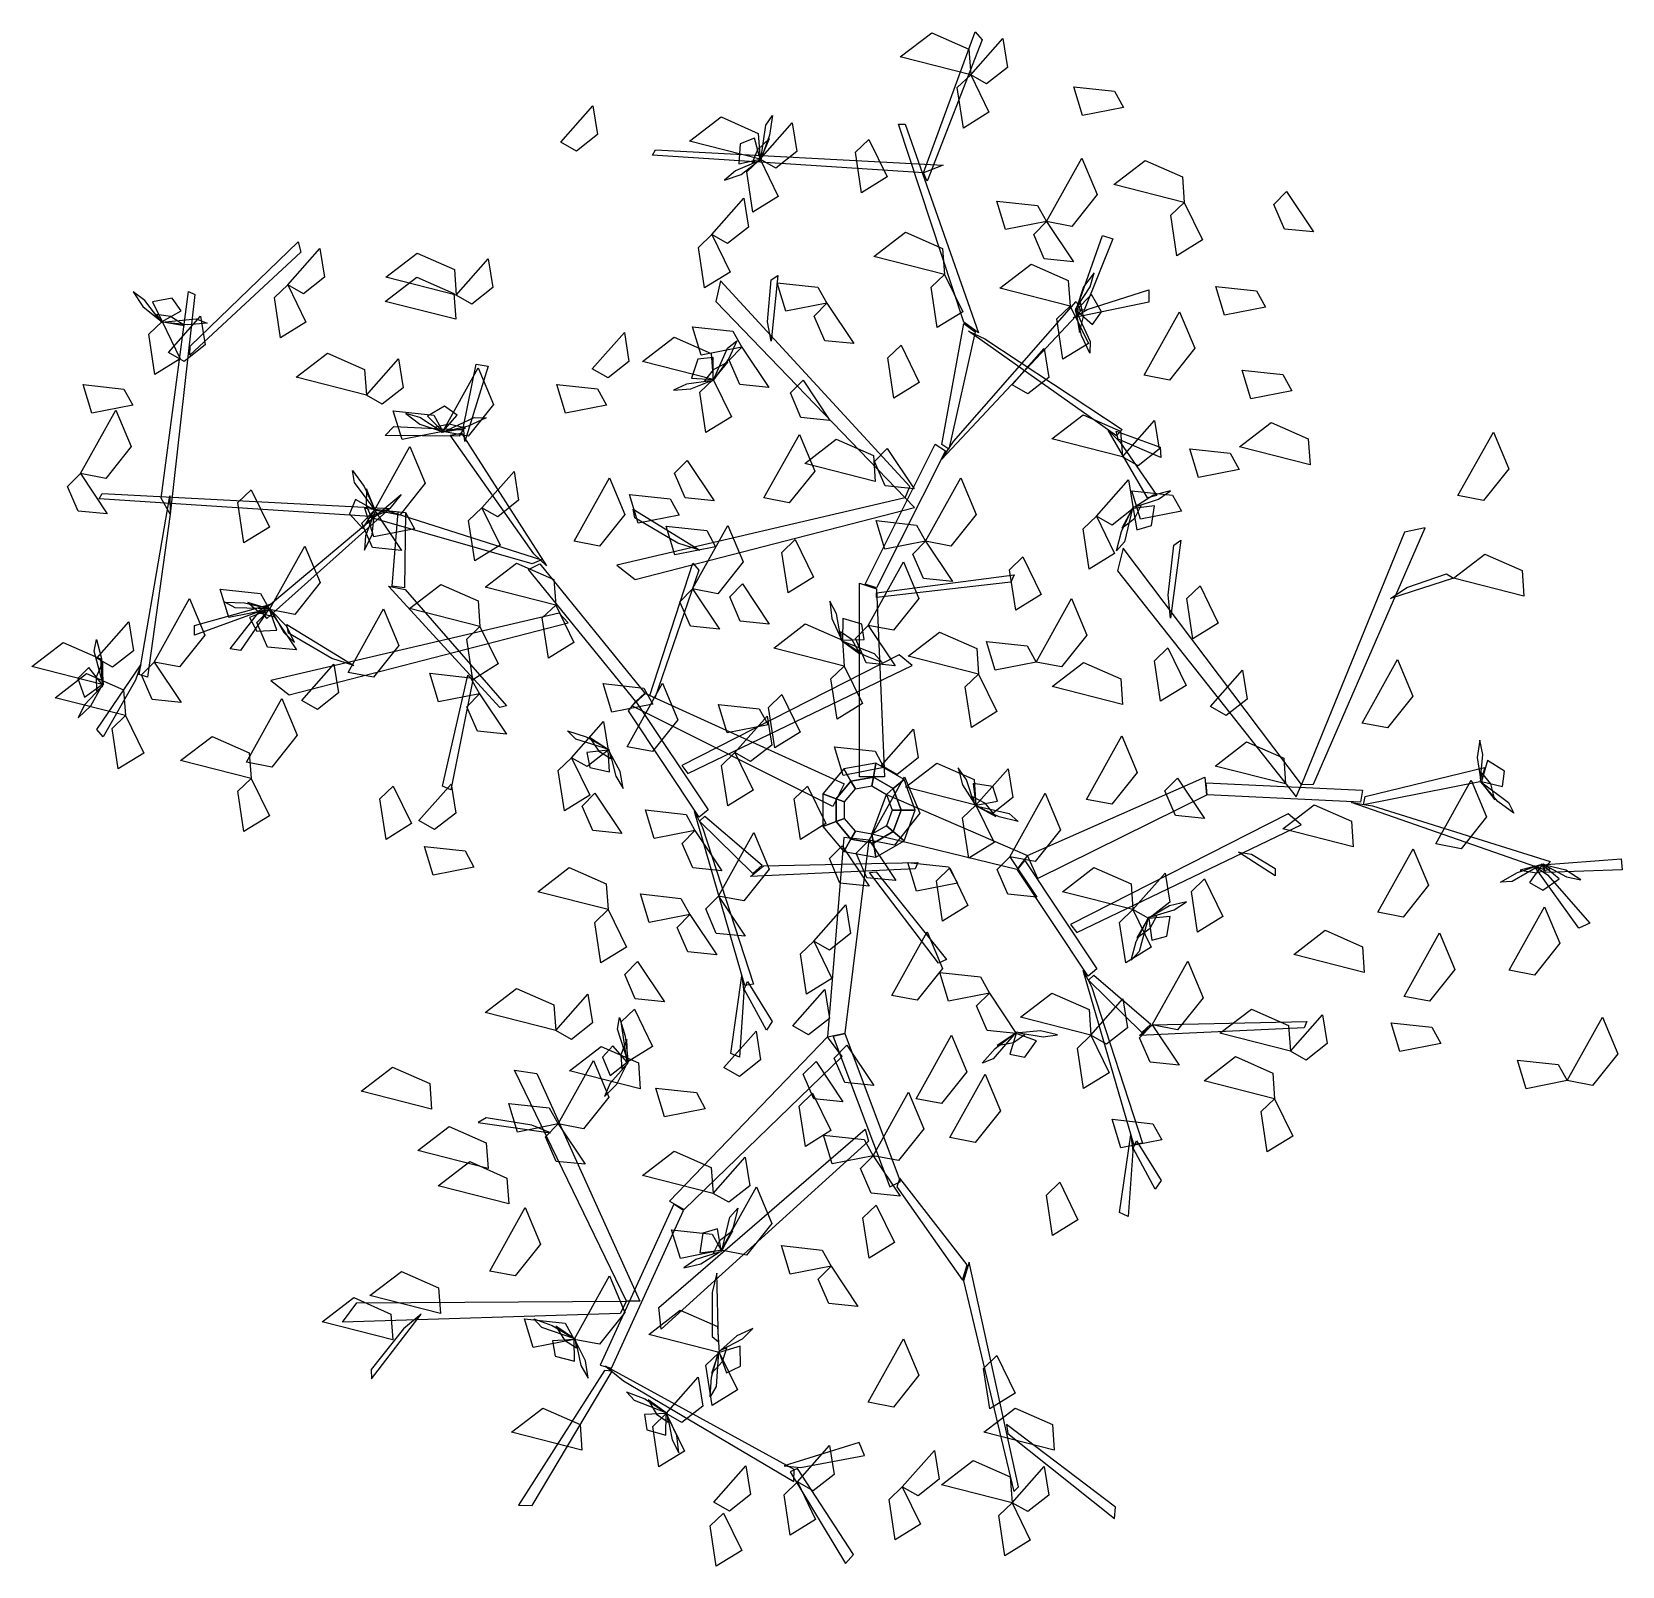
# Model space of a CAD drawing. Extents: x -1.4 to 1.21, y -1.24 to 1.28.
import ezdxf

# ---------------------------------------------------------------- set-up
doc = ezdxf.new("R2010")
doc.units = 0
doc.header["$MEASUREMENT"] = 0
doc.layers.get('0').update_dxf_attribs({"linetype": 'CONTINUOUS'})

msp = doc.modelspace()

# ---------------------------------------------------------------- linework, layer by layer
at = {"color": 72, "linetype": 'CONTINUOUS'}
for points in [[(0.1419, 1.2095, 0.7482), (0.026, 1.2389, 0.7404), (0.0777, 1.2788, 0.737), (0.1389, 1.2518, 0.7426)], [(0.1419, 1.2095, 0.7482), (0.1947, 1.2693, 0.729), (0.2023, 1.2218, 0.7304), (0.1677, 1.1947, 0.7421)], [(0.1419, 1.2095, 0.7095), (0.1719, 1.1479, 0.7016), (0.1301, 1.122, 0.7297), (0.1199, 1.1885, 0.7254)], [(0.3933, 1.156, 0.8807), (0.326, 1.1427, 0.8728), (0.3117, 1.1898, 0.9008), (0.3786, 1.1826, 0.8965)], [(-0.5323, 1.099, 0.9999), (-0.4795, 1.1588, 0.9807), (-0.4719, 1.1113, 0.9821), (-0.5064, 1.0842, 0.9937)], [(-0.2046, 1.0709, 0.7482), (-0.3206, 1.1003, 0.7404), (-0.2688, 1.1402, 0.737), (-0.2076, 1.1132, 0.7426)], [(-0.2046, 1.0709, 0.7482), (-0.1519, 1.1307, 0.729), (-0.1442, 1.0832, 0.7304), (-0.1788, 1.0561, 0.7421)], [(-0.0257, 1.1031, 0.7956), (0.0043, 1.0415, 0.7878), (-0.0375, 1.0156, 0.8158), (-0.0476, 1.0821, 0.8115)], [(-0.2046, 1.0709, 0.7482), (-0.1746, 1.0093, 0.7403), (-0.2165, 0.9834, 0.7683), (-0.2266, 1.0499, 0.764)], [(0.2665, 0.9681, 0.6554), (0.3247, 1.0726, 0.6476), (0.3499, 1.0124, 0.6442), (0.3082, 0.9601, 0.6498)], [(0.4931, 0.9994, 0.873), (0.3772, 1.0289, 0.8652), (0.429, 1.0687, 0.8618), (0.4902, 1.0418, 0.8674)], [(-0.284, 0.9466, 0.9251), (-0.2313, 1.0064, 0.906), (-0.2236, 0.9589, 0.9074), (-0.2582, 0.9318, 0.919)], [(0.2665, 0.9681, 0.6554), (0.1993, 0.9549, 0.6475), (0.185, 1.0019, 0.6756), (0.2518, 0.9947, 0.6713)], [(0.4931, 0.9994, 0.9116), (0.5231, 0.9378, 0.9037), (0.4813, 0.9119, 0.9318), (0.4712, 0.9784, 0.9275)], [(0.6614, 1.0174, 0.7415), (0.7057, 0.951, 0.7224), (0.6579, 0.9558, 0.7238), (0.6405, 0.9961, 0.7354)], [(-0.284, 0.9466, 0.8324), (-0.254, 0.885, 0.8245), (-0.2959, 0.8591, 0.8525), (-0.306, 0.9256, 0.8482)], [(0.0987, 0.8811, 0.8873), (-0.0172, 0.9106, 0.8795), (0.0345, 0.9504, 0.8762), (0.0957, 0.9235, 0.8817)], [(0.2665, 0.9681, 0.6554), (0.3109, 0.9018, 0.6363), (0.263, 0.9065, 0.6376), (0.2457, 0.9468, 0.6493)], [(-0.9817, 0.8641, 0.7095), (-0.929, 0.9239, 0.6904), (-0.9213, 0.8764, 0.6918), (-0.9559, 0.8493, 0.7034)], [(-0.7045, 0.847, 0.7868), (-0.8204, 0.8765, 0.779), (-0.7687, 0.9163, 0.7757), (-0.7075, 0.8894, 0.7812)], [(-0.7045, 0.847, 0.7868), (-0.6517, 0.9069, 0.7677), (-0.6441, 0.8594, 0.7691), (-0.6787, 0.8323, 0.7807)], [(0.3055, 0.8289, 0.7868), (0.1896, 0.8583, 0.779), (0.2413, 0.8982, 0.7757), (0.3025, 0.8712, 0.7812)], [(-0.9817, 0.8641, 0.7482), (-0.9517, 0.8025, 0.7403), (-0.9936, 0.7766, 0.7683), (-1.0037, 0.8431, 0.764)], [(-0.7054, 0.8073, 0.9999), (-0.8213, 0.8368, 0.9921), (-0.7695, 0.8766, 0.9887), (-0.7084, 0.8497, 0.9943)], [(-0.0948, 0.8337, 0.9562), (-0.162, 0.8205, 0.9483), (-0.1764, 0.8675, 0.9764), (-0.1095, 0.8603, 0.9721)], [(0.0987, 0.8811, 0.7868), (0.1287, 0.8195, 0.779), (0.0869, 0.7936, 0.807), (0.0768, 0.8601, 0.8027)], [(0.6269, 0.8273, 0.7802), (0.5597, 0.8141, 0.7723), (0.5453, 0.8611, 0.8003), (0.6122, 0.8539, 0.796)], [(-1.1781, 0.7526, 0.8375), (-1.1253, 0.8124, 0.8184), (-1.1177, 0.765, 0.8197), (-1.1522, 0.7379, 0.8314)], [(-0.0948, 0.8337, 0.9562), (-0.0505, 0.7674, 0.9371), (-0.0983, 0.7721, 0.9384), (-0.1157, 0.8125, 0.9501)], [(0.3055, 0.8289, 0.8487), (0.3355, 0.7673, 0.8408), (0.2937, 0.7414, 0.8688), (0.2835, 0.8079, 0.8645)], [(0.4273, 0.7151, 0.8575), (0.4855, 0.8197, 0.8497), (0.5107, 0.7595, 0.8463), (0.469, 0.7072, 0.8519)], [(-1.1885, 0.8039, 0.7482), (-1.1585, 0.7423, 0.7403), (-1.2003, 0.7164, 0.7683), (-1.2104, 0.7829, 0.764)], [(-0.4807, 0.7255, 0.8873), (-0.4279, 0.7853, 0.8682), (-0.4203, 0.7378, 0.8696), (-0.4548, 0.7107, 0.8812)], [(-0.2345, 0.7613, 0.6554), (-0.3017, 0.7481, 0.6475), (-0.316, 0.7951, 0.6756), (-0.2492, 0.7879, 0.6713)], [(-0.2819, 0.7084, 0.8873), (-0.3978, 0.7379, 0.8795), (-0.3461, 0.7777, 0.8762), (-0.2849, 0.7508, 0.8817)], [(-0.2345, 0.7613, 0.6554), (-0.1902, 0.695, 0.6363), (-0.238, 0.6997, 0.6376), (-0.2554, 0.7401, 0.6493)], [(0.0273, 0.7648, 0.9947), (0.0573, 0.7032, 0.9868), (0.0154, 0.6773, 1.0149), (0.0053, 0.7438, 1.0106)], [(0.2101, 0.6993, 0.7868), (0.2628, 0.7592, 0.7677), (0.2705, 0.7117, 0.7691), (0.2359, 0.6846, 0.7807)], [(-0.8522, 0.6823, 0.7868), (-0.9681, 0.7118, 0.779), (-0.9164, 0.7516, 0.7757), (-0.8552, 0.7247, 0.7812)], [(-0.8522, 0.6823, 0.7095), (-0.7994, 0.7421, 0.6904), (-0.7918, 0.6947, 0.6918), (-0.8263, 0.6675, 0.7034)], [(-0.7264, 0.6227, 0.6168), (-0.6683, 0.7272, 0.609), (-0.643, 0.667, 0.6056), (-0.6847, 0.6147, 0.6112)], [(-0.2819, 0.7084, 0.8873), (-0.2519, 0.6468, 0.8795), (-0.2937, 0.6209, 0.9075), (-0.3038, 0.6874, 0.9032)], [(-0.1339, 0.7072, 0.7415), (-0.0896, 0.6409, 0.7224), (-0.1374, 0.6456, 0.7238), (-0.1548, 0.686, 0.7354)], [(0.6701, 0.6898, 0.7415), (0.6028, 0.6766, 0.7337), (0.5885, 0.7237, 0.7617), (0.6554, 0.7164, 0.7574)], [(-1.2365, 0.6659, 0.6554), (-1.3038, 0.6526, 0.6475), (-1.3181, 0.6997, 0.6756), (-1.2512, 0.6924, 0.6713)], [(-0.4575, 0.6662, 0.4536), (-0.5248, 0.653, 0.4457), (-0.5391, 0.7001, 0.4738), (-0.4722, 0.6928, 0.4695)], [(-1.3229, 0.5534, 0.6554), (-1.2647, 0.6579, 0.6476), (-1.2395, 0.5977, 0.6442), (-1.2812, 0.5454, 0.6498)], [(-0.7264, 0.6227, 0.6168), (-0.7936, 0.6095, 0.6089), (-0.808, 0.6565, 0.6369), (-0.7411, 0.6493, 0.6326)], [(0.3914, 0.5809, 0.9999), (0.2754, 0.6104, 0.9921), (0.3272, 0.6502, 0.9887), (0.3884, 0.6232, 0.9943)], [(0.3914, 0.5809, 0.9999), (0.4441, 0.6407, 0.9807), (0.4518, 0.5933, 0.9821), (0.4172, 0.5661, 0.9937)], [(0.7003, 0.568, 0.8343), (0.5844, 0.5975, 0.8265), (0.6361, 0.6373, 0.8231), (0.6973, 0.6103, 0.8287)], [(-0.1982, 0.5133, 0.9562), (-0.14, 0.6178, 0.9484), (-0.1148, 0.5576, 0.945), (-0.1565, 0.5053, 0.9506)], [(-0.0152, 0.5406, 0.873), (-0.1311, 0.57, 0.8652), (-0.0794, 0.6098, 0.8618), (-0.0182, 0.5829, 0.8674)], [(0.9436, 0.5171, 0.9307), (1.0018, 0.6216, 0.9229), (1.027, 0.5614, 0.9195), (0.9853, 0.5091, 0.9251)], [(-0.8389, 0.4932, 0.6554), (-0.7807, 0.5977, 0.6476), (-0.7555, 0.5375, 0.6442), (-0.7972, 0.4852, 0.6498)], [(0.0047, 0.5947, 0.7415), (0.049, 0.5284, 0.7224), (0.0012, 0.5331, 0.7238), (-0.0162, 0.5735, 0.7354)], [(0.5837, 0.5603, 0.7802), (0.5165, 0.5471, 0.7723), (0.5022, 0.5941, 0.8003), (0.569, 0.5869, 0.796)], [(-1.3229, 0.5534, 0.6554), (-1.2786, 0.4871, 0.6363), (-1.3264, 0.4918, 0.6376), (-1.3438, 0.5322, 0.6493)], [(-0.6622, 0.4971, 0.9999), (-0.6094, 0.5569, 0.9807), (-0.6018, 0.5095, 0.9821), (-0.6363, 0.4824, 0.9937)], [(-0.3243, 0.5751, 0.5459), (-0.28, 0.5088, 0.5268), (-0.3278, 0.5135, 0.5281), (-0.3452, 0.5539, 0.5398)], [(-1.0419, 0.5267, 0.7868), (-1.0119, 0.465, 0.779), (-1.0538, 0.4392, 0.807), (-1.0639, 0.5056, 0.8027)], [(-0.5106, 0.442, 0.6941), (-0.4524, 0.5466, 0.6863), (-0.4272, 0.4863, 0.6829), (-0.4689, 0.4341, 0.6885)], [(0.0677, 0.442, 0.6554), (0.1259, 0.5466, 0.6476), (0.1511, 0.4863, 0.6442), (0.1094, 0.4341, 0.6498)], [(0.3487, 0.4835, 0.7868), (0.4014, 0.5433, 0.7677), (0.4091, 0.4958, 0.7691), (0.3745, 0.4687, 0.7807)], [(0.4887, 0.4913, 0.7415), (0.4215, 0.4781, 0.7337), (0.4071, 0.5251, 0.7617), (0.474, 0.5179, 0.7574)], [(-0.6622, 0.4971, 0.9999), (-0.6322, 0.4355, 0.992), (-0.674, 0.4097, 1.02), (-0.6841, 0.4761, 1.0157)], [(-0.3379, 0.4852, 0.7559), (-0.4051, 0.472, 0.748), (-0.4194, 0.519, 0.7761), (-0.3526, 0.5118, 0.7718)], [(-0.8389, 0.4932, 0.6554), (-0.7946, 0.4268, 0.6363), (-0.8424, 0.4316, 0.6376), (-0.8598, 0.4719, 0.6493)], [(-0.7731, 0.4626, 0.5459), (-0.8403, 0.4494, 0.538), (-0.8546, 0.4965, 0.5661), (-0.7878, 0.4892, 0.5617)], [(0.0677, 0.442, 0.7714), (0.0005, 0.4288, 0.7635), (-0.0138, 0.4759, 0.7915), (0.053, 0.4686, 0.7872)], [(0.3487, 0.4835, 0.7868), (0.3786, 0.4219, 0.779), (0.3368, 0.396, 0.807), (0.3267, 0.4625, 0.8027)], [(-0.2777, 0.4329, 0.6941), (-0.3449, 0.4197, 0.6862), (-0.3592, 0.4668, 0.7142), (-0.2924, 0.4595, 0.7099)], [(-0.3158, 0.3637, 0.8778), (-0.2576, 0.4682, 0.87), (-0.2324, 0.408, 0.8666), (-0.2741, 0.3557, 0.8722)], [(-1.0116, 0.3296, 0.6554), (-0.9534, 0.4341, 0.6476), (-0.9282, 0.3739, 0.6442), (-0.9699, 0.3216, 0.6498)], [(-0.1467, 0.4447, 0.9999), (-0.1167, 0.3831, 0.992), (-0.1585, 0.3572, 1.02), (-0.1687, 0.4237, 1.0157)], [(0.0677, 0.442, 0.6554), (0.112, 0.3757, 0.6363), (0.0642, 0.3805, 0.6376), (0.0468, 0.4208, 0.6493)], [(1.0519, 0.3517, 1.0234), (0.936, 0.3812, 1.0157), (0.9877, 0.421, 1.0123), (1.0489, 0.3941, 1.0179)], [(-0.5409, 0.3369, 0.7482), (-0.6568, 0.3664, 0.7404), (-0.6051, 0.4062, 0.737), (-0.5439, 0.3793, 0.7426)], [(-0.0266, 0.3034, 0.7946), (0.0316, 0.408, 0.7868), (0.0568, 0.3477, 0.7834), (0.0151, 0.2955, 0.789)], [(0.2278, 0.4162, 0.9999), (0.2578, 0.3545, 0.992), (0.2159, 0.3287, 1.02), (0.2058, 0.3951, 1.0157)], [(-0.6654, 0.3017, 0.8546), (-0.7813, 0.3312, 0.8468), (-0.7296, 0.371, 0.8434), (-0.6684, 0.3441, 0.849)], [(-0.2337, 0.372, 0.384), (-0.1894, 0.3057, 0.3649), (-0.2373, 0.3104, 0.3663), (-0.2546, 0.3508, 0.3779)], [(0.5193, 0.3688, 0.873), (0.5493, 0.3072, 0.8651), (0.5075, 0.2814, 0.8931), (0.4973, 0.3478, 0.8888)], [(-1.2013, 0.2432, 0.6941), (-1.1431, 0.3477, 0.6863), (-1.1179, 0.2875, 0.6829), (-1.1596, 0.2353, 0.6885)], [(-1.0116, 0.3296, 0.6168), (-1.0788, 0.3163, 0.6089), (-1.0931, 0.3634, 0.6369), (-1.0263, 0.3561, 0.6326)], [(-0.3158, 0.3637, 0.901), (-0.2715, 0.2974, 0.8819), (-0.3193, 0.3021, 0.8832), (-0.3367, 0.3425, 0.8949)], [(0.2495, 0.2432, 0.6941), (0.3077, 0.3477, 0.6863), (0.3329, 0.2875, 0.6829), (0.2912, 0.2353, 0.6885)], [(-1.0116, 0.3296, 0.6554), (-0.9673, 0.2632, 0.6363), (-1.0151, 0.268, 0.6376), (-1.0325, 0.3083, 0.6493)], [(-0.8821, 0.2262, 0.7946), (-0.8239, 0.3307, 0.7868), (-0.7987, 0.2705, 0.7834), (-0.8404, 0.2182, 0.789)], [(-0.5409, 0.3369, 0.7482), (-0.5109, 0.2753, 0.7403), (-0.5527, 0.2494, 0.7683), (-0.5629, 0.3159, 0.764)], [(-1.2959, 0.2495, 0.8546), (-1.2431, 0.3093, 0.8355), (-1.2355, 0.2618, 0.8368), (-1.2701, 0.2347, 0.8485)], [(-0.6654, 0.3017, 0.8546), (-0.6354, 0.2401, 0.8467), (-0.6772, 0.2142, 0.8748), (-0.6873, 0.2807, 0.8705)], [(-0.0661, 0.2366, 0.9999), (-0.1821, 0.2661, 0.9921), (-0.1303, 0.3059, 0.9887), (-0.0691, 0.279, 0.9943)], [(-0.0266, 0.3034, 0.5317), (0.0177, 0.2371, 0.5126), (-0.0301, 0.2419, 0.5139), (-0.0475, 0.2822, 0.5256)], [(0.1549, 0.2233, 0.8933), (0.039, 0.2528, 0.8855), (0.0907, 0.2926, 0.8821), (0.1519, 0.2657, 0.8877)], [(-1.2868, 0.2063, 0.8546), (-1.4028, 0.2358, 0.8468), (-1.351, 0.2756, 0.8434), (-1.2898, 0.2486, 0.849)], [(0.2495, 0.2432, 0.4931), (0.1823, 0.23, 0.4852), (0.168, 0.277, 0.5132), (0.2348, 0.2698, 0.5089)], [(0.4662, 0.2665, 0.8933), (0.4962, 0.2049, 0.8854), (0.4544, 0.179, 0.9134), (0.4442, 0.2455, 0.9091)], [(-1.2013, 0.2432, 0.6554), (-1.157, 0.1769, 0.6363), (-1.2048, 0.1816, 0.6376), (-1.2222, 0.222, 0.6493)], [(-0.9585, 0.1802, 0.8546), (-0.9057, 0.24, 0.8355), (-0.8981, 0.1925, 0.8368), (-0.9326, 0.1654, 0.8485)], [(-0.0661, 0.2366, 0.9999), (-0.0362, 0.175, 0.992), (-0.078, 0.1492, 1.02), (-0.0881, 0.2156, 1.0157)], [(0.3918, 0.1733, 0.7482), (0.2759, 0.2028, 0.7404), (0.3277, 0.2426, 0.737), (0.3888, 0.2157, 0.7426)], [(0.7857, 0.1429, 0.9562), (0.8438, 0.2474, 0.9484), (0.8691, 0.1872, 0.945), (0.8274, 0.135, 0.9506)], [(-1.2487, 0.1551, 0.7482), (-1.3646, 0.1846, 0.7404), (-1.3129, 0.2244, 0.737), (-1.2517, 0.1975, 0.7426)], [(-0.6662, 0.1909, 0.6941), (-0.7334, 0.1777, 0.6862), (-0.7477, 0.2248, 0.7142), (-0.6809, 0.2175, 0.7099)], [(0.1549, 0.2233, 0.816), (0.1849, 0.1617, 0.8081), (0.1431, 0.1358, 0.8361), (0.133, 0.2023, 0.8318)], [(0.5363, 0.17, 0.873), (0.5891, 0.2298, 0.8538), (0.5967, 0.1824, 0.8552), (0.5622, 0.1553, 0.8668)], [(-0.6662, 0.1909, 0.7714), (-0.6219, 0.1246, 0.7522), (-0.6697, 0.1294, 0.7536), (-0.6871, 0.1697, 0.7652)], [(-0.381, 0.1739, 0.6168), (-0.4483, 0.1607, 0.6089), (-0.4626, 0.2077, 0.6369), (-0.3957, 0.2005, 0.6326)], [(-0.4235, 0.1039, 0.3454), (-0.3653, 0.2084, 0.3376), (-0.3401, 0.1482, 0.3342), (-0.3818, 0.0959, 0.3398)], [(-0.1687, 0.1896, 0.4768), (-0.1387, 0.128, 0.4689), (-0.1805, 0.1021, 0.497), (-0.1906, 0.1686, 0.4927)], [(-1.0497, 0.0785, 0.901), (-0.9915, 0.183, 0.8932), (-0.9663, 0.1228, 0.8898), (-1.008, 0.0705, 0.8954)], [(-0.1913, 0.1398, 0.6941), (-0.2585, 0.1266, 0.6862), (-0.2729, 0.1736, 0.7142), (-0.206, 0.1664, 0.7099)], [(-1.2487, 0.1551, 0.7482), (-1.2187, 0.0935, 0.7403), (-1.2605, 0.0676, 0.7683), (-1.2706, 0.1341, 0.764)], [(-0.5148, 0.0858, 0.7095), (-0.462, 0.1456, 0.6904), (-0.4544, 0.0982, 0.6918), (-0.4889, 0.0711, 0.7034)], [(-0.2459, 0.0942, 0.4768), (-0.1931, 0.154, 0.4577), (-0.1855, 0.1065, 0.459), (-0.2201, 0.0794, 0.4707)], [(-0.0048, 0.073, 0.9999), (0.048, 0.1329, 0.9807), (0.0556, 0.0854, 0.9821), (0.0211, 0.0583, 0.9937)], [(-1.0419, 0.0517, 0.8641), (-1.1579, 0.0812, 0.8563), (-1.1061, 0.121, 0.853), (-1.0449, 0.0941, 0.8586)], [(0.3322, 0.0171, 0.7802), (0.3904, 0.1217, 0.7724), (0.4156, 0.0615, 0.769), (0.3739, 0.0092, 0.7746)], [(0.66, 0.0427, 0.7482), (0.544, 0.0721, 0.7404), (0.5958, 0.1119, 0.737), (0.657, 0.085, 0.7426)], [(-0.5148, 0.0858, 0.926), (-0.4848, 0.0242, 0.9181), (-0.5266, -0.0017, 0.9461), (-0.5367, 0.0648, 0.9418)], [(-0.2459, 0.0942, 0.4768), (-0.2159, 0.0326, 0.4689), (-0.2577, 0.0067, 0.497), (-0.2679, 0.0732, 0.4927)], [(-0.0008, 0.0698, 0.384), (-0.0681, 0.0565, 0.3762), (-0.0824, 0.1036, 0.4042), (-0.0155, 0.0964, 0.3999)], [(-0.0254, -0.05, 0.3453), (0.0328, 0.0545, 0.3375), (0.058, -0.0057, 0.3342), (0.0163, -0.058, 0.3398)], [(0.1506, 0.0078, 0.4768), (0.0347, 0.0373, 0.469), (0.0864, 0.0771, 0.4656), (0.1476, 0.0502, 0.4712)], [(0.1506, 0.0078, 0.4768), (0.2034, 0.0676, 0.4577), (0.211, 0.0202, 0.459), (0.1765, -0.0069, 0.4707)], [(0.4824, 0.0523, 0.7714), (0.5267, -0.014, 0.7522), (0.4789, -0.0092, 0.7536), (0.4615, 0.0311, 0.7652)], [(-1.0419, 0.0517, 0.7868), (-1.0119, -0.0099, 0.779), (-1.0538, -0.0357, 0.807), (-1.0639, 0.0307, 0.8027)], [(-0.808, 0.039, 0.9612), (-0.778, -0.0226, 0.9533), (-0.8198, -0.0485, 0.9814), (-0.83, 0.0179, 0.9771)], [(-0.7659, -0.0176, 0.8873), (-0.7131, 0.0422, 0.8682), (-0.7054, -0.0052, 0.8696), (-0.74, -0.0323, 0.8812)], [(-0.4765, 0.0273, 0.6554), (-0.4322, -0.039, 0.6363), (-0.48, -0.0342, 0.6376), (-0.4974, 0.0061, 0.6493)], [(-0.1264, 0.039, 0.9999), (-0.0964, -0.0226, 0.992), (-0.1382, -0.0485, 1.02), (-0.1483, 0.0179, 1.0157)], [(0.2063, -0.0772, 0.5317), (0.2645, 0.0273, 0.5239), (0.2897, -0.0329, 0.5205), (0.248, -0.0851, 0.5261)], [(0.9072, -0.0559, 0.9562), (0.9654, 0.0486, 0.9484), (0.9906, -0.0116, 0.945), (0.9489, -0.0639, 0.9506)], [(0.1506, 0.0078, 0.4768), (0.1806, -0.0538, 0.4689), (0.1388, -0.0797, 0.497), (0.1286, -0.0132, 0.4927)], [(0.7713, -0.0607, 0.8873), (0.6554, -0.0313, 0.8795), (0.7071, 0.0085, 0.8762), (0.7683, -0.0184, 0.8817)], [(-0.3117, -0.034, 0.4931), (-0.379, -0.0472, 0.4852), (-0.3933, -0.0002, 0.5132), (-0.3264, -0.0074, 0.5089)], [(-0.3117, -0.034, 0.6168), (-0.2674, -0.1003, 0.5976), (-0.3153, -0.0956, 0.599), (-0.3326, -0.0552, 0.6106)], [(-0.2732, -0.1418, 0.5459), (-0.215, -0.0373, 0.5381), (-0.1898, -0.0975, 0.5347), (-0.2315, -0.1498, 0.5403)], [(-0.0254, -0.05, 0.3067), (0.0189, -0.1164, 0.2875), (-0.0289, -0.1116, 0.2889), (-0.0463, -0.0713, 0.3006)], [(-0.6753, -0.0942, 0.6554), (-0.7425, -0.1074, 0.6475), (-0.7568, -0.0604, 0.6756), (-0.69, -0.0676, 0.6713)], [(-0.0697, -0.059, 0.6554), (-0.0254, -0.1253, 0.6363), (-0.0733, -0.1206, 0.6376), (-0.0906, -0.0802, 0.6493)], [(0.2063, -0.0772, 0.6554), (0.2506, -0.1435, 0.6363), (0.2028, -0.1388, 0.6376), (0.1854, -0.0984, 0.6493)], [(0.8118, -0.1684, 0.9562), (0.87, -0.0639, 0.9484), (0.8952, -0.1241, 0.945), (0.8535, -0.1763, 0.9506)], [(-0.4546, -0.1641, 0.7868), (-0.5705, -0.1347, 0.779), (-0.5187, -0.0948, 0.7757), (-0.4576, -0.1218, 0.7812)], [(0.12, -0.1204, 0.6554), (0.0528, -0.1336, 0.6475), (0.0384, -0.0865, 0.6756), (0.1053, -0.0938, 0.6713)], [(0.1074, -0.0956, 0.4382), (0.1374, -0.1572, 0.4303), (0.0956, -0.1831, 0.4583), (0.0855, -0.1166, 0.454)], [(0.4089, -0.1641, 0.7482), (0.2929, -0.1347, 0.7404), (0.3447, -0.0948, 0.737), (0.4059, -0.1218, 0.7426)], [(0.4089, -0.1641, 0.7482), (0.4616, -0.1043, 0.729), (0.4693, -0.1518, 0.7304), (0.4347, -0.1789, 0.7421)], [(0.5268, -0.1136, 1.0875), (0.5568, -0.1752, 1.0796), (0.515, -0.2011, 1.1077), (0.5049, -0.1346, 1.1033)], [(-0.3201, -0.1722, 0.8865), (-0.3873, -0.1855, 0.8787), (-0.4016, -0.1384, 0.9067), (-0.3348, -0.1456, 0.9024)], [(-0.2732, -0.1418, 0.5459), (-0.2289, -0.2081, 0.5268), (-0.2767, -0.2034, 0.5281), (-0.2941, -0.163, 0.5398)], [(-0.1164, -0.216, 0.4382), (-0.0636, -0.1562, 0.419), (-0.056, -0.2036, 0.4204), (-0.0905, -0.2308, 0.432)], [(-0.4546, -0.1641, 0.7095), (-0.4246, -0.2257, 0.7016), (-0.4664, -0.2516, 0.7297), (-0.4765, -0.1851, 0.7254)], [(-0.3201, -0.1722, 0.384), (-0.2758, -0.2386, 0.3649), (-0.3236, -0.2338, 0.3663), (-0.341, -0.1935, 0.3779)], [(0.4089, -0.1641, 0.7482), (0.4389, -0.2257, 0.7403), (0.397, -0.2516, 0.7683), (0.3869, -0.1851, 0.764)], [(1.0277, -0.2638, 0.9562), (1.0858, -0.1593, 0.9484), (1.1111, -0.2195, 0.945), (1.0694, -0.2718, 0.9506)], [(0.012, -0.3054, 0.5459), (0.0701, -0.2009, 0.5381), (0.0954, -0.2611, 0.5347), (0.0537, -0.3134, 0.5403)], [(0.7895, -0.2675, 0.8641), (0.6735, -0.238, 0.8563), (0.7253, -0.1982, 0.853), (0.7865, -0.2252, 0.8586)], [(0.855, -0.307, 0.9562), (0.9131, -0.2025, 0.9484), (0.9384, -0.2627, 0.945), (0.8967, -0.315, 0.9506)], [(-0.1164, -0.216, 0.4382), (-0.0864, -0.2776, 0.4303), (-0.1282, -0.3035, 0.4583), (-0.1383, -0.237, 0.454)], [(-0.4064, -0.2495, 0.9252), (-0.3621, -0.3158, 0.9061), (-0.4099, -0.3111, 0.9074), (-0.4273, -0.2707, 0.9191)], [(0.4407, -0.3537, 0.9259), (0.4989, -0.2492, 0.9181), (0.5241, -0.3094, 0.9148), (0.4824, -0.3617, 0.9203)], [(0.1726, -0.3015, 0.9646), (0.1054, -0.3147, 0.9567), (0.091, -0.2677, 0.9847), (0.1579, -0.2749, 0.9804)], [(-0.5409, -0.363, 0.926), (-0.6568, -0.3335, 0.9182), (-0.6051, -0.2937, 0.9148), (-0.5439, -0.3206, 0.9204)], [(-0.5409, -0.363, 0.7095), (-0.4881, -0.3031, 0.6904), (-0.4805, -0.3506, 0.6918), (-0.5151, -0.3777, 0.7034)], [(-0.1509, -0.3555, 0.98), (-0.0981, -0.2957, 0.9609), (-0.0905, -0.3431, 0.9623), (-0.125, -0.3702, 0.9739)], [(0.1726, -0.3015, 0.9259), (0.2169, -0.3678, 0.9068), (0.1691, -0.3631, 0.9082), (0.1517, -0.3227, 0.9198)], [(0.3396, -0.3709, 0.7482), (0.2236, -0.3414, 0.7404), (0.2754, -0.3016, 0.737), (0.3366, -0.3286, 0.7426)], [(0.3396, -0.3709, 0.7482), (0.3923, -0.3111, 0.729), (0.4, -0.3585, 0.7304), (0.3654, -0.3857, 0.7421)], [(-0.4114, -0.3277, 0.7868), (-0.3814, -0.3893, 0.779), (-0.4232, -0.4152, 0.807), (-0.4333, -0.3487, 0.8027)], [(0.6679, -0.397, 0.8641), (0.552, -0.3676, 0.8563), (0.6037, -0.3278, 0.853), (0.6649, -0.3547, 0.8586)], [(0.6679, -0.397, 0.8873), (0.7207, -0.3372, 0.8682), (0.7283, -0.3847, 0.8696), (0.6938, -0.4118, 0.8812)], [(-0.2641, -0.4239, 0.4768), (-0.2113, -0.3641, 0.4577), (-0.2037, -0.4116, 0.459), (-0.2382, -0.4387, 0.4707)], [(0.4407, -0.3537, 0.9259), (0.485, -0.4201, 0.9068), (0.4372, -0.4153, 0.9082), (0.4198, -0.375, 0.9198)], [(0.9152, -0.3843, 0.9176), (0.848, -0.3975, 0.9097), (0.8336, -0.3504, 0.9377), (0.9005, -0.3577, 0.9334)], [(1.1231, -0.4456, 0.9562), (1.1813, -0.3411, 0.9484), (1.2065, -0.4013, 0.945), (1.1648, -0.4536, 0.9506)], [(-0.402, -0.4589, 0.895), (-0.5179, -0.4294, 0.8872), (-0.4661, -0.3896, 0.8838), (-0.4049, -0.4165, 0.8894)], [(-0.0618, -0.3873, 0.6168), (-0.0175, -0.4537, 0.5976), (-0.0653, -0.4489, 0.599), (-0.0827, -0.4086, 0.6106)], [(0.0522, -0.4753, 0.9646), (0.1103, -0.3708, 0.9568), (0.1356, -0.431, 0.9534), (0.0939, -0.4833, 0.959)], [(0.3396, -0.3709, 0.7482), (0.3696, -0.4325, 0.7403), (0.3277, -0.4584, 0.7683), (0.3176, -0.3919, 0.764)], [(-0.5367, -0.5169, 0.6941), (-0.4785, -0.4123, 0.6863), (-0.4533, -0.4726, 0.6829), (-0.495, -0.5248, 0.6885)], [(-0.1126, -0.414, 0.9259), (-0.0683, -0.4803, 0.9068), (-0.1161, -0.4755, 0.9082), (-0.1335, -0.4352, 0.9198)], [(0.6418, -0.4754, 0.8873), (0.5258, -0.446, 0.8795), (0.5776, -0.4061, 0.8762), (0.6388, -0.4331, 0.8817)], [(1.1231, -0.4456, 0.9562), (1.0559, -0.4588, 0.9483), (1.0416, -0.4118, 0.9764), (1.1084, -0.419, 0.9721)], [(-0.7452, -0.4926, 0.8546), (-0.8611, -0.4631, 0.8468), (-0.8094, -0.4233, 0.8434), (-0.7482, -0.4503, 0.849)], [(0.1074, -0.5394, 0.5459), (0.1656, -0.4349, 0.5381), (0.1908, -0.4951, 0.5347), (0.1491, -0.5474, 0.5403)], [(-0.2947, -0.4919, 0.6168), (-0.3619, -0.5051, 0.6089), (-0.3762, -0.4581, 0.6369), (-0.3094, -0.4653, 0.6326)], [(-0.1183, -0.4663, 0.7482), (-0.0883, -0.5279, 0.7403), (-0.1301, -0.5538, 0.7683), (-0.1402, -0.4874, 0.764)], [(-0.0186, -0.5691, 0.6941), (0.0395, -0.4646, 0.6863), (0.0648, -0.5248, 0.6829), (0.0231, -0.5771, 0.6885)], [(-0.5367, -0.5169, 0.6941), (-0.6039, -0.5301, 0.6862), (-0.6182, -0.483, 0.7142), (-0.5514, -0.4903, 0.7099)], [(0.6418, -0.4754, 0.8873), (0.6718, -0.537, 0.8795), (0.6299, -0.5629, 0.9075), (0.6198, -0.4964, 0.9032)], [(-0.652, -0.5902, 0.9028), (-0.7679, -0.5607, 0.895), (-0.7162, -0.5209, 0.8916), (-0.655, -0.5478, 0.8972)], [(-0.5367, -0.5169, 0.7714), (-0.4924, -0.5832, 0.7522), (-0.5402, -0.5784, 0.7536), (-0.5576, -0.5381, 0.7652)], [(0.4563, -0.543, 0.7946), (0.389, -0.5562, 0.7867), (0.3747, -0.5092, 0.8147), (0.4416, -0.5164, 0.8104)], [(-0.0186, -0.5691, 0.6168), (-0.0859, -0.5824, 0.6089), (-0.1002, -0.5353, 0.6369), (-0.0333, -0.5425, 0.6326)], [(-0.2819, -0.6311, 0.7482), (-0.3978, -0.6016, 0.7404), (-0.3461, -0.5618, 0.737), (-0.2849, -0.5887, 0.7426)], [(-0.2819, -0.6311, 0.8873), (-0.2291, -0.5713, 0.8682), (-0.2215, -0.6187, 0.8696), (-0.256, -0.6458, 0.8812)], [(-0.0186, -0.5691, 0.81), (0.0257, -0.6355, 0.7909), (-0.0221, -0.6307, 0.7923), (-0.0395, -0.5904, 0.8039)], [(-0.6182, -0.6481, 0.7095), (-0.7341, -0.6186, 0.7017), (-0.6823, -0.5788, 0.6984), (-0.6212, -0.6058, 0.7039)], [(-0.2686, -0.7248, 0.6554), (-0.2104, -0.6203, 0.6476), (-0.1852, -0.6805, 0.6442), (-0.2269, -0.7327, 0.6498)], [(0.2884, -0.6129, 0.8873), (0.3184, -0.6745, 0.8795), (0.2766, -0.7004, 0.9075), (0.2665, -0.6339, 0.9032)], [(-0.0135, -0.6504, 0.7482), (0.0165, -0.712, 0.7403), (-0.0253, -0.7379, 0.7683), (-0.0355, -0.6714, 0.764)], [(-0.6492, -0.7589, 0.6168), (-0.591, -0.6543, 0.609), (-0.5658, -0.7146, 0.6056), (-0.6075, -0.7668, 0.6112)], [(-0.2686, -0.7248, 0.6554), (-0.3358, -0.738, 0.6475), (-0.3501, -0.691, 0.6756), (-0.2833, -0.6982, 0.6713)], [(-0.0879, -0.7509, 0.7714), (-0.1552, -0.7641, 0.7635), (-0.1695, -0.7171, 0.7915), (-0.1026, -0.7243, 0.7872)], [(-0.0879, -0.7509, 0.6554), (-0.0436, -0.8172, 0.6363), (-0.0914, -0.8125, 0.6376), (-0.1088, -0.7721, 0.6493)], [(-0.7306, -0.8288, 0.7482), (-0.8466, -0.7993, 0.7404), (-0.7948, -0.7595, 0.737), (-0.7336, -0.7864, 0.7426)], [(-0.5106, -0.8713, 0.7946), (-0.4524, -0.7668, 0.7868), (-0.4272, -0.827, 0.7834), (-0.4689, -0.8793, 0.789)], [(-0.809, -0.8719, 0.7482), (-0.925, -0.8425, 0.7404), (-0.8732, -0.8027, 0.737), (-0.812, -0.8296, 0.7426)], [(-0.2718, -0.8927, 0.6245), (-0.3877, -0.8632, 0.6167), (-0.336, -0.8234, 0.6133), (-0.2748, -0.8503, 0.6189)], [(-0.5106, -0.8713, 0.6554), (-0.5778, -0.8846, 0.6475), (-0.5921, -0.8375, 0.6756), (-0.5253, -0.8448, 0.6713)], [(-0.0266, -0.9747, 0.7946), (0.0316, -0.8702, 0.7868), (0.0568, -0.9304, 0.7834), (0.0151, -0.9827, 0.789)], [(-0.2718, -0.8927, 0.8873), (-0.2418, -0.9543, 0.8795), (-0.2836, -0.9802, 0.9075), (-0.2937, -0.9137, 0.9032)], [(0.1851, -0.8981, 0.7482), (0.215, -0.9597, 0.7403), (0.1732, -0.9856, 0.7683), (0.1631, -0.9191, 0.764)], [(-0.3591, -0.9935, 0.7868), (-0.3064, -0.9337, 0.7677), (-0.2987, -0.9812, 0.7691), (-0.3333, -1.0083, 0.7807)], [(-0.4977, -1.0537, 0.7482), (-0.6137, -1.0243, 0.7404), (-0.5619, -0.9844, 0.737), (-0.5007, -1.0114, 0.7426)], [(-0.3591, -0.9935, 0.7095), (-0.3291, -1.0551, 0.7016), (-0.371, -1.081, 0.7297), (-0.3811, -1.0145, 0.7254)], [(0.2794, -1.0537, 0.7482), (0.1634, -1.0243, 0.7404), (0.2152, -0.9844, 0.737), (0.2764, -1.0114, 0.7426)], [(-0.1433, -1.106, 0.7482), (-0.0905, -1.0462, 0.729), (-0.0829, -1.0936, 0.7304), (-0.1174, -1.1207, 0.7421)], [(0.0294, -1.1139, 0.7482), (0.0822, -1.0541, 0.729), (0.0898, -1.1016, 0.7304), (0.0553, -1.1287, 0.7421)], [(0.2101, -1.1401, 0.7482), (0.0941, -1.1106, 0.7404), (0.1459, -1.0708, 0.737), (0.2071, -1.0977, 0.7426)], [(-0.2806, -1.1392, 0.9999), (-0.2278, -1.0794, 0.9807), (-0.2202, -1.1268, 0.9821), (-0.2548, -1.154, 0.9937)], [(0.2101, -1.1401, 0.8873), (0.2628, -1.0803, 0.8682), (0.2705, -1.1277, 0.8696), (0.2359, -1.1548, 0.8812)], [(-0.1433, -1.106, 0.7482), (-0.1133, -1.1676, 0.7403), (-0.1551, -1.1935, 0.7683), (-0.1652, -1.127, 0.764)], [(0.0294, -1.1139, 0.8641), (0.0594, -1.1756, 0.8563), (0.0176, -1.2014, 0.8843), (0.0075, -1.135, 0.88)], [(0.2101, -1.1401, 0.8873), (0.24, -1.2017, 0.8795), (0.1982, -1.2276, 0.9075), (0.1881, -1.1611, 0.9032)], [(-0.2648, -1.1571, 0.7095), (-0.2349, -1.2187, 0.7016), (-0.2767, -1.2446, 0.7297), (-0.2868, -1.1781, 0.7254)]]:
    msp.add_3dface(points, dxfattribs=at)
at = {"color": 34, "linetype": 'CONTINUOUS'}
for points in [[(0.0644, 1.0481, 0.8845), (0.1494, 1.2804, 1.0006), (0.1607, 1.267, 0.9939), (0.0701, 1.0348, 0.8778)], [(0.1305, 0.8025, 0.7617), (0.0229, 1.1282, 0.9245), (0.0342, 1.1282, 0.9245), (0.155, 0.7852, 0.753)], [(0.0644, 1.0481, 0.8845), (-0.3816, 1.0775, 0.9618), (-0.3765, 1.0862, 0.9643), (0.0966, 1.0611, 0.8846)], [(0.3155, 0.8225, 0.6964), (0.3589, 0.9452, 0.8026), (0.3759, 0.9396, 0.7977), (0.3287, 0.8225, 0.6964)], [(-1.1422, 0.7629, 0.7704), (-0.9646, 0.9349, 0.8865), (-0.9602, 0.918, 0.8798), (-1.143, 0.7484, 0.7637)], [(0.0418, 0.5322, 0.5957), (-0.2697, 0.8708, 0.7142), (-0.2772, 0.8368, 0.7023), (0.0342, 0.5136, 0.5892)], [(-0.1923, 0.8031, 0.6944), (-0.1866, 0.8722, 0.7356), (-0.1753, 0.8795, 0.74), (-0.1866, 0.7715, 0.6756)], [(-1.1898, 0.513, 0.6476), (-1.1447, 0.853, 0.8104), (-1.1345, 0.8481, 0.8104), (-1.1753, 0.4867, 0.6389)], [(0.3337, 0.8236, 0.6953), (0.4348, 0.8555, 0.684), (0.4348, 0.8354, 0.677), (0.3106, 0.8095, 0.6955)], [(0.1135, 0.6064, 0.6217), (0.3155, 0.8368, 0.7023), (0.323, 0.8213, 0.6969), (0.0946, 0.577, 0.6114)], [(0.0946, 0.6013, 0.6203), (0.1305, 0.8005, 0.7625), (0.1494, 0.7864, 0.7525), (0.106, 0.5937, 0.6149)], [(0.1651, 0.7751, 0.7617), (0.3913, 0.6257, 0.8694), (0.3815, 0.6153, 0.8622), (0.1381, 0.7875, 0.7479)], [(-0.6923, 0.6306, 0.5856), (-0.6717, 0.7335, 0.5993), (-0.6518, 0.7301, 0.5923), (-0.6902, 0.606, 0.5801)], [(-0.6999, 0.6152, 0.5824), (-0.8215, 0.6159, 0.6912), (-0.8074, 0.6306, 0.6904), (-0.6939, 0.6254, 0.5854)], [(-0.5766, 0.4211, 0.4631), (-0.7143, 0.6168, 0.5883), (-0.6956, 0.62, 0.5846), (-0.556, 0.4014, 0.4487)], [(0.3871, 0.6057, 0.8609), (0.4482, 0.5173, 0.8542), (0.433, 0.5133, 0.8448), (0.3679, 0.6246, 0.8593)], [(0.381, 0.623, 0.8618), (0.4534, 0.5971, 0.9803), (0.4549, 0.5799, 0.9748), (0.3843, 0.6102, 0.8618)], [(-0.0318, 0.3714, 0.5394), (0.0833, 0.6018, 0.62), (0.1003, 0.5909, 0.6163), (-0.013, 0.3652, 0.5372)], [(-0.8462, 0.4827, 0.5635), (-1.2922, 0.5121, 0.6408), (-1.2871, 0.5208, 0.6434), (-0.814, 0.4957, 0.5636)], [(-1.1753, 0.4867, 0.6389), (-1.2123, 0.2182, 0.7467), (-1.2259, 0.2226, 0.7394), (-1.1758, 0.5165, 0.6252)], [(-0.814, 0.4957, 0.5636), (-1.016, 0.315, 0.6713), (-1.0235, 0.3271, 0.6641), (-0.7951, 0.5188, 0.5499)], [(0.0342, 0.5136, 0.5892), (-0.4401, 0.4026, 0.6765), (-0.4099, 0.379, 0.6678), (0.0492, 0.4977, 0.5844)], [(-0.5798, 0.4048, 0.4577), (-0.8454, 0.4811, 0.5645), (-0.817, 0.4923, 0.5617), (-0.5641, 0.4117, 0.4565)], [(-0.7878, 0.4892, 0.5617), (-0.7894, 0.3651, 0.7249), (-0.8098, 0.368, 0.7134), (-0.7999, 0.4904, 0.5555)], [(-0.3397, 0.4389, 0.6629), (-0.4109, 0.4808, 0.6975), (-0.4136, 0.4949, 0.7011), (-0.3036, 0.4272, 0.6471)], [(0.706, 0.0422, 0.8714), (0.8898, 0.464, 0.9899), (0.8557, 0.4572, 0.978), (0.686, 0.0416, 0.8649)], [(0.686, 0.0416, 0.8649), (0.3927, 0.4306, 0.9522), (0.3833, 0.3934, 0.9435), (0.6775, 0.0215, 0.8601)], [(0.4665, 0.3535, 0.9386), (0.476, 0.4355, 0.9732), (0.4878, 0.4436, 0.9768), (0.4704, 0.3156, 0.9228)], [(-0.409, 0.1783, 0.3971), (-0.5855, 0.3953, 0.4566), (-0.5672, 0.4051, 0.4538), (-0.3944, 0.1922, 0.3955)], [(-0.3861, 0.188, 0.3923), (-0.3153, 0.4058, 0.4042), (-0.3054, 0.3945, 0.3993), (-0.3778, 0.1839, 0.389)], [(-0.7887, 0.3629, 0.7244), (-0.6216, 0.1713, 0.9238), (-0.6325, 0.1682, 0.9238), (-0.8157, 0.3679, 0.7137)], [(-0.0413, 0.0542, 0.3817), (-0.0413, 0.3732, 0.5412), (-0.013, 0.3639, 0.5366), (0.0003, 0.0542, 0.3817)], [(-0.013, 0.3572, 0.5332), (0.2136, 0.3865, 0.5479), (0.2079, 0.3745, 0.5419), (-0.013, 0.3492, 0.5292)], [(0.8592, 0.3658, 0.9701), (0.9247, 0.3886, 1.0113), (0.936, 0.3812, 1.0157), (0.8326, 0.3479, 0.9513)], [(-1.0342, 0.3241, 0.6629), (-1.1353, 0.2875, 0.6561), (-1.1353, 0.3032, 0.6467), (-1.0111, 0.3378, 0.6612)], [(-1.016, 0.3256, 0.6637), (-1.0594, 0.2621, 0.7822), (-1.0764, 0.2651, 0.7768), (-1.0292, 0.3256, 0.6637)], [(-0.5352, 0.3237, 0.4386), (-1.0096, 0.2127, 0.526), (-0.9793, 0.1891, 0.5172), (-0.5202, 0.3078, 0.4338)], [(-0.9092, 0.249, 0.5123), (-0.9804, 0.291, 0.5469), (-0.9831, 0.305, 0.5505), (-0.873, 0.2373, 0.4965)], [(-1.2321, 0.2134, 0.7382), (-1.2855, 0.1201, 0.7314), (-1.2957, 0.1321, 0.722), (-1.2234, 0.2388, 0.7365)], [(-0.3234, 0.06, 0.4723), (0.0456, 0.2373, 0.6307), (0.0242, 0.255, 0.6148), (-0.3336, 0.0728, 0.4636)], [(-0.6772, 0.2142, 0.8748), (-0.7134, 0.0329, 1.017), (-0.7269, 0.0389, 1.0088), (-0.6853, 0.2217, 0.8666)], [(-0.0849, 0.0057, 0.2694), (-0.4154, 0.171, 0.3988), (-0.3931, 0.1915, 0.395), (-0.0663, 0.0429, 0.2694)], [(-0.409, 0.1783, 0.3971), (-0.2902, -0.0001, 0.5049), (-0.3049, -0.0122, 0.4998), (-0.4211, 0.163, 0.3942)], [(-0.0551, 0.0473, 0.1104), (-0.0668, 0.0675), (-0.1013, 0.0264), (-0.0793, 0.0184, 0.1104)], [(-0.018, 0.0538, 0.1104), (-0.014, 0.0768), (-0.0668, 0.0675), (-0.0551, 0.0473, 0.1104)], [(-0.0206, 0.0393, 0.4418), (-0.018, 0.0538, 0.1104), (-0.0551, 0.0473, 0.1104), (-0.0477, 0.0345, 0.4418)], [(0.0033, 0.0255, 0.4418), (0.0146, 0.035, 0.1104), (-0.018, 0.0538, 0.1104), (-0.0206, 0.0393, 0.4418)], [(0.0146, 0.035, 0.1104), (0.0325, 0.05), (-0.014, 0.0768), (-0.018, 0.0538, 0.1104)], [(0.2353, -0.0751, 0.6574), (0.5271, 0.0539, 0.8169), (0.53, 0.0242, 0.8122), (0.2521, -0.1131, 0.6574)], [(0.7906, 0.0219, 0.896), (0.9873, 0.0696, 1.0382), (0.9821, 0.0466, 1.0282), (0.7883, 0.0084, 0.8906)], [(-0.0793, 0.0184, 0.1104), (-0.1013, 0.0264), (-0.1013, -0.0272), (-0.0793, -0.0192, 0.1104)], [(-0.0477, 0.0345, 0.4418), (-0.0551, 0.0473, 0.1104), (-0.0793, 0.0184, 0.1104), (-0.0655, 0.0134, 0.4418)], [(0.0127, -0.0004, 0.4418), (0.0275, -0.0004, 0.1104), (0.0146, 0.035, 0.1104), (0.0033, 0.0255, 0.4418)], [(0.0275, -0.0004, 0.1104), (0.0508, -0.0004), (0.0325, 0.05), (0.0146, 0.035, 0.1104)], [(0.5292, 0.0445, 0.8151), (0.7865, 0.0324, 0.8957), (0.7834, 0.0125, 0.892), (0.5312, 0.0248, 0.8129)], [(-0.0655, 0.0134, 0.4418), (-0.0793, 0.0184, 0.1104), (-0.0793, -0.0192, 0.1104), (-0.0655, -0.0142, 0.4418)], [(0.0033, 0.0255, 0.4418), (0.2353, -0.0751, 0.6574), (0.2178, -0.0983, 0.6517), (-0.0206, -0.0401, 0.4418)], [(0.8029, 0.0067, 0.8974), (1.0953, -0.0849, 0.978), (1.0842, -0.0981, 0.9726), (0.7684, 0.012, 0.8871)], [(-0.2991, -0.0292, 0.507), (-0.2155, -0.287, 0.6148), (-0.2296, -0.289, 0.6075), (-0.3126, -0.0026, 0.4933)], [(-0.2953, -0.0102, 0.505), (-0.2012, -0.0911, 0.6682), (-0.2165, -0.1049, 0.6567), (-0.3041, -0.0188, 0.4988)], [(-0.0793, -0.0192, 0.1104), (-0.1013, -0.0272), (-0.0668, -0.0683), (-0.0551, -0.0481, 0.1104)], [(-0.0655, -0.0142, 0.4418), (-0.0793, -0.0192, 0.1104), (-0.0551, -0.0481, 0.1104), (-0.0477, -0.0353, 0.4418)], [(0.0033, -0.0263, 0.4418), (0.0146, -0.0358, 0.1104), (0.0275, -0.0004, 0.1104), (0.0127, -0.0004, 0.4418)], [(0.0146, -0.0358, 0.1104), (0.0325, -0.0508), (0.0508, -0.0004), (0.0275, -0.0004, 0.1104)], [(0.3164, -0.2017, 0.7306), (0.6854, -0.0244, 0.8889), (0.664, -0.0067, 0.873), (0.3061, -0.1889, 0.7219)], [(-0.0666, -0.0453, 0.3461), (-0.0936, -0.3737, 0.5001), (-0.0647, -0.3673, 0.4951), (-0.0254, -0.05, 0.3453)], [(-0.0551, -0.0481, 0.1104), (-0.0668, -0.0683), (-0.014, -0.0776), (-0.018, -0.0546, 0.1104)], [(-0.0477, -0.0353, 0.4418), (-0.0551, -0.0481, 0.1104), (-0.018, -0.0546, 0.1104), (-0.0206, -0.0401, 0.4418)], [(-0.0206, -0.0401, 0.4418), (-0.018, -0.0546, 0.1104), (0.0146, -0.0358, 0.1104), (0.0033, -0.0263, 0.4418)], [(-0.018, -0.0546, 0.1104), (-0.014, -0.0776), (0.0325, -0.0508), (0.0146, -0.0358, 0.1104)], [(0.6036, -0.0729, 0.861), (0.6429, -0.0964, 0.9098), (0.6427, -0.1087, 0.9149), (0.5824, -0.0697, 0.8388)], [(-0.199, -0.092, 0.6676), (0.0551, -0.0868, 0.8671), (0.0505, -0.0971, 0.8671), (-0.2202, -0.1095, 0.657)], [(-0.0135, -0.1019, 0.818), (0.1023, -0.246, 0.9603), (0.0891, -0.2525, 0.9521), (-0.0244, -0.1032, 0.8099)], [(0.2307, -0.0834, 0.6554), (0.3495, -0.2618, 0.7631), (0.3349, -0.2739, 0.7581), (0.2187, -0.0987, 0.6525)], [(1.0906, -0.1069, 0.971), (1.1606, -0.1865, 0.9597), (1.1423, -0.1946, 0.9527), (1.0683, -0.0915, 0.9712)], [(1.0823, -0.0907, 0.9721), (1.212, -0.0808, 1.0783), (1.2137, -0.0986, 1.0734), (1.0876, -0.1028, 0.9721)], [(-0.2312, -0.3, 0.6063), (-0.2386, -0.4072, 0.5995), (-0.253, -0.4009, 0.5901), (-0.2344, -0.2733, 0.6046)], [(-0.2253, -0.2827, 0.6071), (-0.1847, -0.3481, 0.7257), (-0.1943, -0.3624, 0.7202), (-0.2306, -0.2948, 0.6071)], [(0.3406, -0.2909, 0.7653), (0.4243, -0.5487, 0.873), (0.4101, -0.5507, 0.8658), (0.3272, -0.2643, 0.7516)], [(0.3444, -0.2719, 0.7633), (0.4385, -0.3528, 0.9265), (0.4232, -0.3666, 0.915), (0.3357, -0.2805, 0.7571)], [(0.4407, -0.3537, 0.9259), (0.6948, -0.3485, 1.1254), (0.6903, -0.3589, 1.1254), (0.4196, -0.3712, 0.9153)], [(-0.0936, -0.3737, 0.5001), (-0.3535, -0.6438, 0.6256), (-0.3295, -0.6579, 0.6186), (-0.0695, -0.406, 0.4952)], [(-0.0841, -0.3728, 0.4982), (0.0086, -0.6206, 0.5729), (0.0265, -0.6115, 0.569), (-0.0648, -0.3687, 0.4958)], [(-0.4242, -0.8085, 0.6506), (-0.6087, -0.4284, 0.8001), (-0.5719, -0.4338, 0.7901), (-0.4025, -0.8085, 0.6456)], [(-0.5801, -0.5188, 0.772), (-0.6555, -0.5068, 0.81), (-0.6685, -0.5146, 0.8126), (-0.5495, -0.5312, 0.7536)], [(-0.0261, -0.545, 0.5505), (-0.3671, -0.8543, 0.6688), (-0.3714, -0.8188, 0.6576), (-0.0319, -0.5252, 0.5444)], [(0.4085, -0.5617, 0.8646), (0.4012, -0.669, 0.8578), (0.3867, -0.6626, 0.8484), (0.4053, -0.535, 0.8629)], [(0.4145, -0.5444, 0.8654), (0.455, -0.6098, 0.9839), (0.4455, -0.6242, 0.9785), (0.4091, -0.5565, 0.8654)], [(0.0203, -0.6203, 0.5731), (0.1286, -0.7737, 0.7203), (0.1363, -0.7487, 0.7121), (0.0253, -0.6061, 0.5688)], [(-0.3466, -0.649, 0.6229), (-0.4676, -0.9136, 0.6668), (-0.4489, -0.9187, 0.6621), (-0.3306, -0.6591, 0.6191)], [(0.1302, -0.7751, 0.7196), (0.2126, -1.1216, 0.8751), (0.2208, -1.1141, 0.8763), (0.1394, -0.7441, 0.7132)], [(-0.2836, -0.7944, 0.6487), (-0.2835, -0.8668, 0.6886), (-0.2728, -0.8756, 0.6927), (-0.2755, -0.7624, 0.6304)], [(-0.4349, -0.8285, 0.6544), (-0.8914, -0.8428, 0.7761), (-0.868, -0.8111, 0.7685), (-0.4242, -0.8085, 0.6506)], [(-0.7913, -0.854, 0.7537), (-0.8444, -0.9208, 0.7866), (-0.8438, -0.9362, 0.7887), (-0.7624, -0.8299, 0.7377)], [(-0.4293, -0.9394, 0.6646), (-0.1491, -1.105, 0.7236), (-0.1488, -1.0854, 0.7209), (-0.4588, -0.9155, 0.6575)], [(-0.4606, -0.9223, 0.6657), (-0.6022, -1.1439, 0.7806), (-0.5797, -1.1449, 0.7699), (-0.4479, -0.9238, 0.6598)], [(0.2032, -1.0264, 0.8384), (0.3783, -1.1662, 0.9657), (0.3799, -1.1474, 0.9601), (0.2007, -1.0114, 0.8322)], [(-0.1382, -1.0821, 0.7198), (-0.033, -1.0625, 0.711), (-0.0415, -1.0409, 0.7069), (-0.165, -1.0793, 0.7204)], [(-0.1551, -1.0892, 0.7198), (-0.064, -1.2402, 0.8078), (-0.051, -1.2256, 0.8049), (-0.1431, -1.0838, 0.7206)]]:
    msp.add_3dface(points, dxfattribs=at)
at = {"color": 210, "linetype": 'CONTINUOUS'}
for points in [[(-0.2035, 1.0701, 0.7494), (-0.1954, 1.1265, 0.7404), (-0.184, 1.1425, 0.7555), (-0.1889, 1.1105, 0.76)], [(-0.2046, 1.0709, 0.7482), (-0.2139, 1.1054, 0.7322), (-0.2376, 1.096, 0.7235), (-0.2395, 1.0633, 0.7333)], [(-0.2047, 1.0686, 0.7494), (-0.1889, 1.1047, 0.7685), (-0.2089, 1.0861, 0.7867), (-0.2175, 1.0646, 0.7736)], [(-0.2077, 1.0676, 0.7472), (-0.2448, 1.0518, 0.7433), (-0.263, 1.0363, 0.7565), (-0.2358, 1.0458, 0.7634)], [(0.3163, 0.827, 0.6954), (0.3385, 0.8606, 0.6915), (0.3452, 0.8835, 0.7047), (0.3277, 0.8606, 0.7116)], [(-1.1924, 0.8061, 0.7472), (-1.2167, 0.8383, 0.7433), (-1.2361, 0.8522, 0.7565), (-1.2203, 0.8281, 0.7634)], [(-1.1885, 0.8039, 0.7482), (-1.1572, 0.8212, 0.7322), (-1.172, 0.8419, 0.7235), (-1.2043, 0.8359, 0.7333)], [(0.3155, 0.8225, 0.6964), (0.3423, 0.7989, 0.6804), (0.3569, 0.8197, 0.6717), (0.3404, 0.8481, 0.6815)], [(-1.1907, 0.8034, 0.7494), (-1.1518, 0.7968, 0.7685), (-1.1747, 0.8117, 0.7867), (-1.1976, 0.8149, 0.7736)], [(0.3141, 0.8226, 0.6976), (0.3384, 0.771, 0.6886), (0.3377, 0.7514, 0.7037), (0.3242, 0.7807, 0.7082)], [(0.3143, 0.8244, 0.6975), (0.321, 0.7856, 0.7167), (0.3274, 0.8121, 0.7348), (0.3228, 0.8348, 0.7218)], [(-1.189, 0.8026, 0.7494), (-1.1322, 0.8083, 0.7404), (-1.114, 0.8011, 0.7555), (-1.1462, 0.7981, 0.76)], [(-0.281, 0.7074, 0.8885), (-0.2582, 0.7597, 0.8795), (-0.243, 0.772, 0.8946), (-0.2562, 0.7425, 0.8992)], [(-0.2819, 0.7084, 0.8873), (-0.2817, 0.7442, 0.8714), (-0.307, 0.7414, 0.8627), (-0.3176, 0.7104, 0.8725)], [(-0.2825, 0.7063, 0.8885), (-0.2577, 0.7369, 0.9076), (-0.2819, 0.7243, 0.9258), (-0.296, 0.7059, 0.9128)], [(-0.2857, 0.7061, 0.8864), (-0.3257, 0.7007, 0.8825), (-0.3473, 0.6906, 0.8956), (-0.3186, 0.6926, 0.9026)], [(-0.7264, 0.6227, 0.6168), (-0.7027, 0.6495, 0.6008), (-0.7236, 0.6641, 0.5921), (-0.752, 0.6476, 0.6019)], [(-0.7308, 0.6235, 0.6158), (-0.7645, 0.6457, 0.6119), (-0.7874, 0.6524, 0.625), (-0.7645, 0.6349, 0.632)], [(-0.7283, 0.6215, 0.6179), (-0.6895, 0.6282, 0.637), (-0.716, 0.6346, 0.6552), (-0.7387, 0.63, 0.6422)], [(-0.7265, 0.6213, 0.6179), (-0.6748, 0.6456, 0.6089), (-0.6553, 0.6449, 0.624), (-0.6846, 0.6314, 0.6286)], [(-0.8376, 0.4934, 0.6566), (-0.8719, 0.5389, 0.6476), (-0.8753, 0.5582, 0.6627), (-0.856, 0.5323, 0.6673)], [(-0.8373, 0.4916, 0.6566), (-0.8519, 0.5282, 0.6757), (-0.8527, 0.5009, 0.6939), (-0.8435, 0.4796, 0.6808)], [(0.4125, 0.4988, 0.7681), (0.4508, 0.5112, 0.7642), (0.4704, 0.5249, 0.7773), (0.4424, 0.5179, 0.7843)], [(-0.8389, 0.4932, 0.6554), (-0.87, 0.5108, 0.6394), (-0.88, 0.4874, 0.6307), (-0.8581, 0.463, 0.6405)], [(0.4093, 0.4981, 0.7702), (0.3903, 0.4635, 0.7893), (0.4119, 0.4802, 0.8075), (0.4225, 0.5009, 0.7945)], [(0.4091, 0.4958, 0.7691), (0.4152, 0.4606, 0.7531), (0.4396, 0.4678, 0.7444), (0.4445, 0.5002, 0.7542)], [(-0.8388, 0.4887, 0.6544), (-0.8536, 0.4512, 0.6505), (-0.8554, 0.4273, 0.6637), (-0.843, 0.4534, 0.6707)], [(0.4081, 0.4967, 0.7702), (0.3948, 0.4412, 0.7612), (0.382, 0.4264, 0.7763), (0.3898, 0.4578, 0.7809)], [(-1.0109, 0.3307, 0.6566), (-1.068, 0.3322, 0.6476), (-1.0851, 0.3417, 0.6627), (-1.0528, 0.3405, 0.6673)], [(-1.0093, 0.3298, 0.6566), (-1.0471, 0.3412, 0.6757), (-1.0263, 0.3236, 0.6939), (-1.0039, 0.3175, 0.6808)], [(-0.0716, 0.2828, 0.9933), (-0.0787, 0.3224, 0.9894), (-0.0896, 0.3437, 1.0026), (-0.0865, 0.315, 1.0095)], [(-1.0116, 0.3296, 0.6554), (-1.0448, 0.3163, 0.6394), (-1.0327, 0.2939, 0.6307), (-0.9999, 0.2958, 0.6405)], [(-1.008, 0.3268, 0.6544), (-0.9879, 0.2919, 0.6505), (-0.9704, 0.2756, 0.6637), (-0.9831, 0.3016, 0.6707)], [(-0.0691, 0.279, 0.9943), (-0.0334, 0.2803, 0.9783), (-0.0372, 0.3054, 0.9696), (-0.0686, 0.3147, 0.9794)], [(-0.0713, 0.2795, 0.9954), (-0.0397, 0.256, 1.0146), (-0.0533, 0.2797, 1.0328), (-0.0723, 0.293, 1.0197)], [(-1.2855, 0.206, 0.8558), (-1.3004, 0.2611, 0.8468), (-1.2963, 0.2802, 0.8619), (-1.2881, 0.249, 0.8665)], [(-0.0701, 0.2781, 0.9955), (-0.017, 0.2574, 0.9865), (-0.004, 0.2427, 1.0016), (-0.034, 0.2547, 1.0061)], [(-1.286, 0.2042, 0.8558), (-1.2858, 0.2436, 0.8749), (-1.2968, 0.2186, 0.8931), (-1.2962, 0.1954, 0.88)], [(-1.2868, 0.2063, 0.8546), (-1.3091, 0.2343, 0.8387), (-1.3271, 0.2163, 0.8299), (-1.3159, 0.1855, 0.8397)], [(-1.2884, 0.2021, 0.8536), (-1.3161, 0.1728, 0.8497), (-1.3267, 0.1514, 0.8629), (-1.3055, 0.171, 0.8699)], [(-0.4534, 0.0991, 0.6929), (-0.5078, 0.1163, 0.6839), (-0.5217, 0.1301, 0.699), (-0.491, 0.1201, 0.7036)], [(-0.4522, 0.0978, 0.6929), (-0.4853, 0.1192, 0.712), (-0.4701, 0.0965, 0.7302), (-0.4503, 0.0844, 0.7172)], [(0.9807, 0.0509, 1.0272), (0.9845, 0.091, 1.0233), (0.9796, 0.1145, 1.0365), (0.975, 0.086, 1.0434)], [(-0.4544, 0.0982, 0.6918), (-0.4899, 0.0946, 0.6758), (-0.4845, 0.0697, 0.6671), (-0.4525, 0.0625, 0.6769)], [(-0.4517, 0.0946, 0.6908), (-0.442, 0.0555, 0.6869), (-0.4297, 0.035, 0.7), (-0.4347, 0.0634, 0.707)], [(0.9821, 0.0466, 1.0282), (1.0169, 0.0384, 1.0122), (1.02, 0.0636, 1.0035), (0.9921, 0.081, 1.0133)], [(0.1476, 0.0112, 0.4758), (0.135, 0.0495, 0.4719), (0.1212, 0.069, 0.4851), (0.1283, 0.041, 0.4921)], [(0.9801, 0.0478, 1.0293), (1.0044, 0.0167, 1.0485), (0.9975, 0.0431, 1.0667), (0.9828, 0.061, 1.0536)], [(0.1506, 0.0078, 0.4768), (0.1858, 0.0141, 0.4609), (0.1785, 0.0385, 0.4521), (0.146, 0.0433, 0.4619)], [(0.9809, 0.046, 1.0294), (1.0266, 0.0119, 1.0204), (1.0352, -0.0057, 1.0355), (1.0094, 0.0139, 1.04)], [(0.1484, 0.0081, 0.478), (0.183, -0.0108, 0.4971), (0.1662, 0.0107, 0.5153), (0.1455, 0.0212, 0.5022)], [(0.1497, 0.0068, 0.478), (0.2053, -0.0062, 0.469), (0.2202, -0.0189, 0.4841), (0.1888, -0.0113, 0.4887)], [(1.0822, -0.0893, 0.9733), (1.0329, -0.118, 0.9642), (1.0133, -0.119, 0.9793), (1.0414, -0.103, 0.9839)], [(1.0841, -0.0893, 0.9732), (1.046, -0.0994, 0.9924), (1.0729, -0.1035, 1.0105), (1.0952, -0.0969, 0.9975)], [(1.0823, -0.0907, 0.9721), (1.061, -0.1194, 0.9561), (1.0831, -0.1322, 0.9474), (1.1099, -0.1133, 0.9572)], [(1.0867, -0.0911, 0.9711), (1.1222, -0.1103, 0.9672), (1.1456, -0.1149, 0.9803), (1.1212, -0.0995, 0.9873)], [(0.4382, -0.176, 0.7411), (0.4769, -0.1647, 0.7372), (0.4968, -0.1516, 0.7503), (0.4687, -0.1578, 0.7573)], [(0.4337, -0.178, 0.7432), (0.4189, -0.2331, 0.7342), (0.4057, -0.2475, 0.7493), (0.4143, -0.2164, 0.7539)], [(0.435, -0.1767, 0.7432), (0.4151, -0.2106, 0.7623), (0.4371, -0.1946, 0.7805), (0.4483, -0.1742, 0.7675)], [(0.4347, -0.1789, 0.7421), (0.4398, -0.2143, 0.7261), (0.4645, -0.2078, 0.7174), (0.4703, -0.1755, 0.7272)], [(-0.4219, -0.4154, 0.8082), (-0.4393, -0.3611, 0.7992), (-0.436, -0.3418, 0.8143), (-0.4264, -0.3726, 0.8188)], [(0.2182, -0.3659, 0.908), (0.1854, -0.3878, 0.9271), (0.2122, -0.3829, 0.9453), (0.2311, -0.3695, 0.9322)], [(0.2213, -0.3668, 0.9058), (0.261, -0.3734, 0.9019), (0.2847, -0.3703, 0.9151), (0.2566, -0.3636, 0.922)], [(-0.4232, -0.4152, 0.807), (-0.4467, -0.3883, 0.791), (-0.4639, -0.407, 0.7823), (-0.4513, -0.4373, 0.7921)], [(-0.4223, -0.4173, 0.8082), (-0.4239, -0.3779, 0.8273), (-0.4337, -0.4033, 0.8455), (-0.4321, -0.4265, 0.8324)], [(0.2164, -0.3666, 0.908), (0.179, -0.4096, 0.899), (0.1608, -0.4169, 0.9141), (0.1822, -0.3927, 0.9186)], [(0.2169, -0.3678, 0.9068), (0.2061, -0.4019, 0.8908), (0.2311, -0.4068, 0.8821), (0.2504, -0.3803, 0.8919)], [(-0.4246, -0.4195, 0.806), (-0.451, -0.45, 0.8021), (-0.4606, -0.4719, 0.8153), (-0.4403, -0.4514, 0.8223)], [(-0.2675, -0.7257, 0.6566), (-0.2541, -0.6702, 0.6476), (-0.2413, -0.6554, 0.6627), (-0.2491, -0.6868, 0.6673)], [(-0.2686, -0.7248, 0.6554), (-0.2746, -0.6895, 0.6394), (-0.299, -0.6966, 0.6307), (-0.304, -0.7291, 0.6405)], [(-0.2688, -0.727, 0.6566), (-0.2497, -0.6925, 0.6757), (-0.2713, -0.7092, 0.6939), (-0.282, -0.7298, 0.6808)], [(-0.272, -0.7277, 0.6544), (-0.3103, -0.74, 0.6505), (-0.3299, -0.7537, 0.6637), (-0.3019, -0.7468, 0.6707)], [(-0.5096, -0.8704, 0.6566), (-0.5635, -0.8517, 0.6476), (-0.577, -0.8376, 0.6627), (-0.5465, -0.8484, 0.6673)], [(-0.5084, -0.8718, 0.6566), (-0.5409, -0.8495, 0.6757), (-0.5264, -0.8726, 0.6939), (-0.5069, -0.8852, 0.6808)], [(-0.269, -0.8892, 0.8864), (-0.2333, -0.8705, 0.8825), (-0.2163, -0.8536, 0.8956), (-0.2427, -0.8653, 0.9026)], [(-0.5106, -0.8713, 0.6554), (-0.5462, -0.874, 0.6394), (-0.5415, -0.899, 0.6307), (-0.5097, -0.9071, 0.6405)], [(-0.508, -0.875, 0.6544), (-0.4994, -0.9144, 0.6505), (-0.4876, -0.9352, 0.6637), (-0.4919, -0.9067, 0.6707)], [(-0.2719, -0.8904, 0.8885), (-0.2848, -0.9277, 0.9076), (-0.2664, -0.9076, 0.9258), (-0.2594, -0.8855, 0.9128)], [(-0.2718, -0.8927, 0.8873), (-0.2598, -0.9263, 0.8714), (-0.2369, -0.9152, 0.8627), (-0.2376, -0.8824, 0.8725)], [(-0.273, -0.892, 0.8885), (-0.2767, -0.9489, 0.8795), (-0.2868, -0.9657, 0.8946), (-0.2844, -0.9335, 0.8992)], [(-0.3581, -0.9926, 0.7107), (-0.4114, -0.9722, 0.7017), (-0.4245, -0.9576, 0.7168), (-0.3944, -0.9694, 0.7214)], [(-0.3591, -0.9935, 0.7095), (-0.3949, -0.995, 0.6936), (-0.3909, -1.0202, 0.6849), (-0.3594, -1.0292, 0.6947)], [(-0.357, -0.994, 0.7107), (-0.3887, -0.9707, 0.7298), (-0.375, -0.9943, 0.748), (-0.3559, -1.0075, 0.7349)], [(-0.3567, -0.9973, 0.7086), (-0.3493, -1.0369, 0.7047), (-0.3382, -1.0581, 0.7178), (-0.3416, -1.0294, 0.7248)]]:
    msp.add_3dface(points, dxfattribs=at)

doc.saveas('drawing.dxf')
